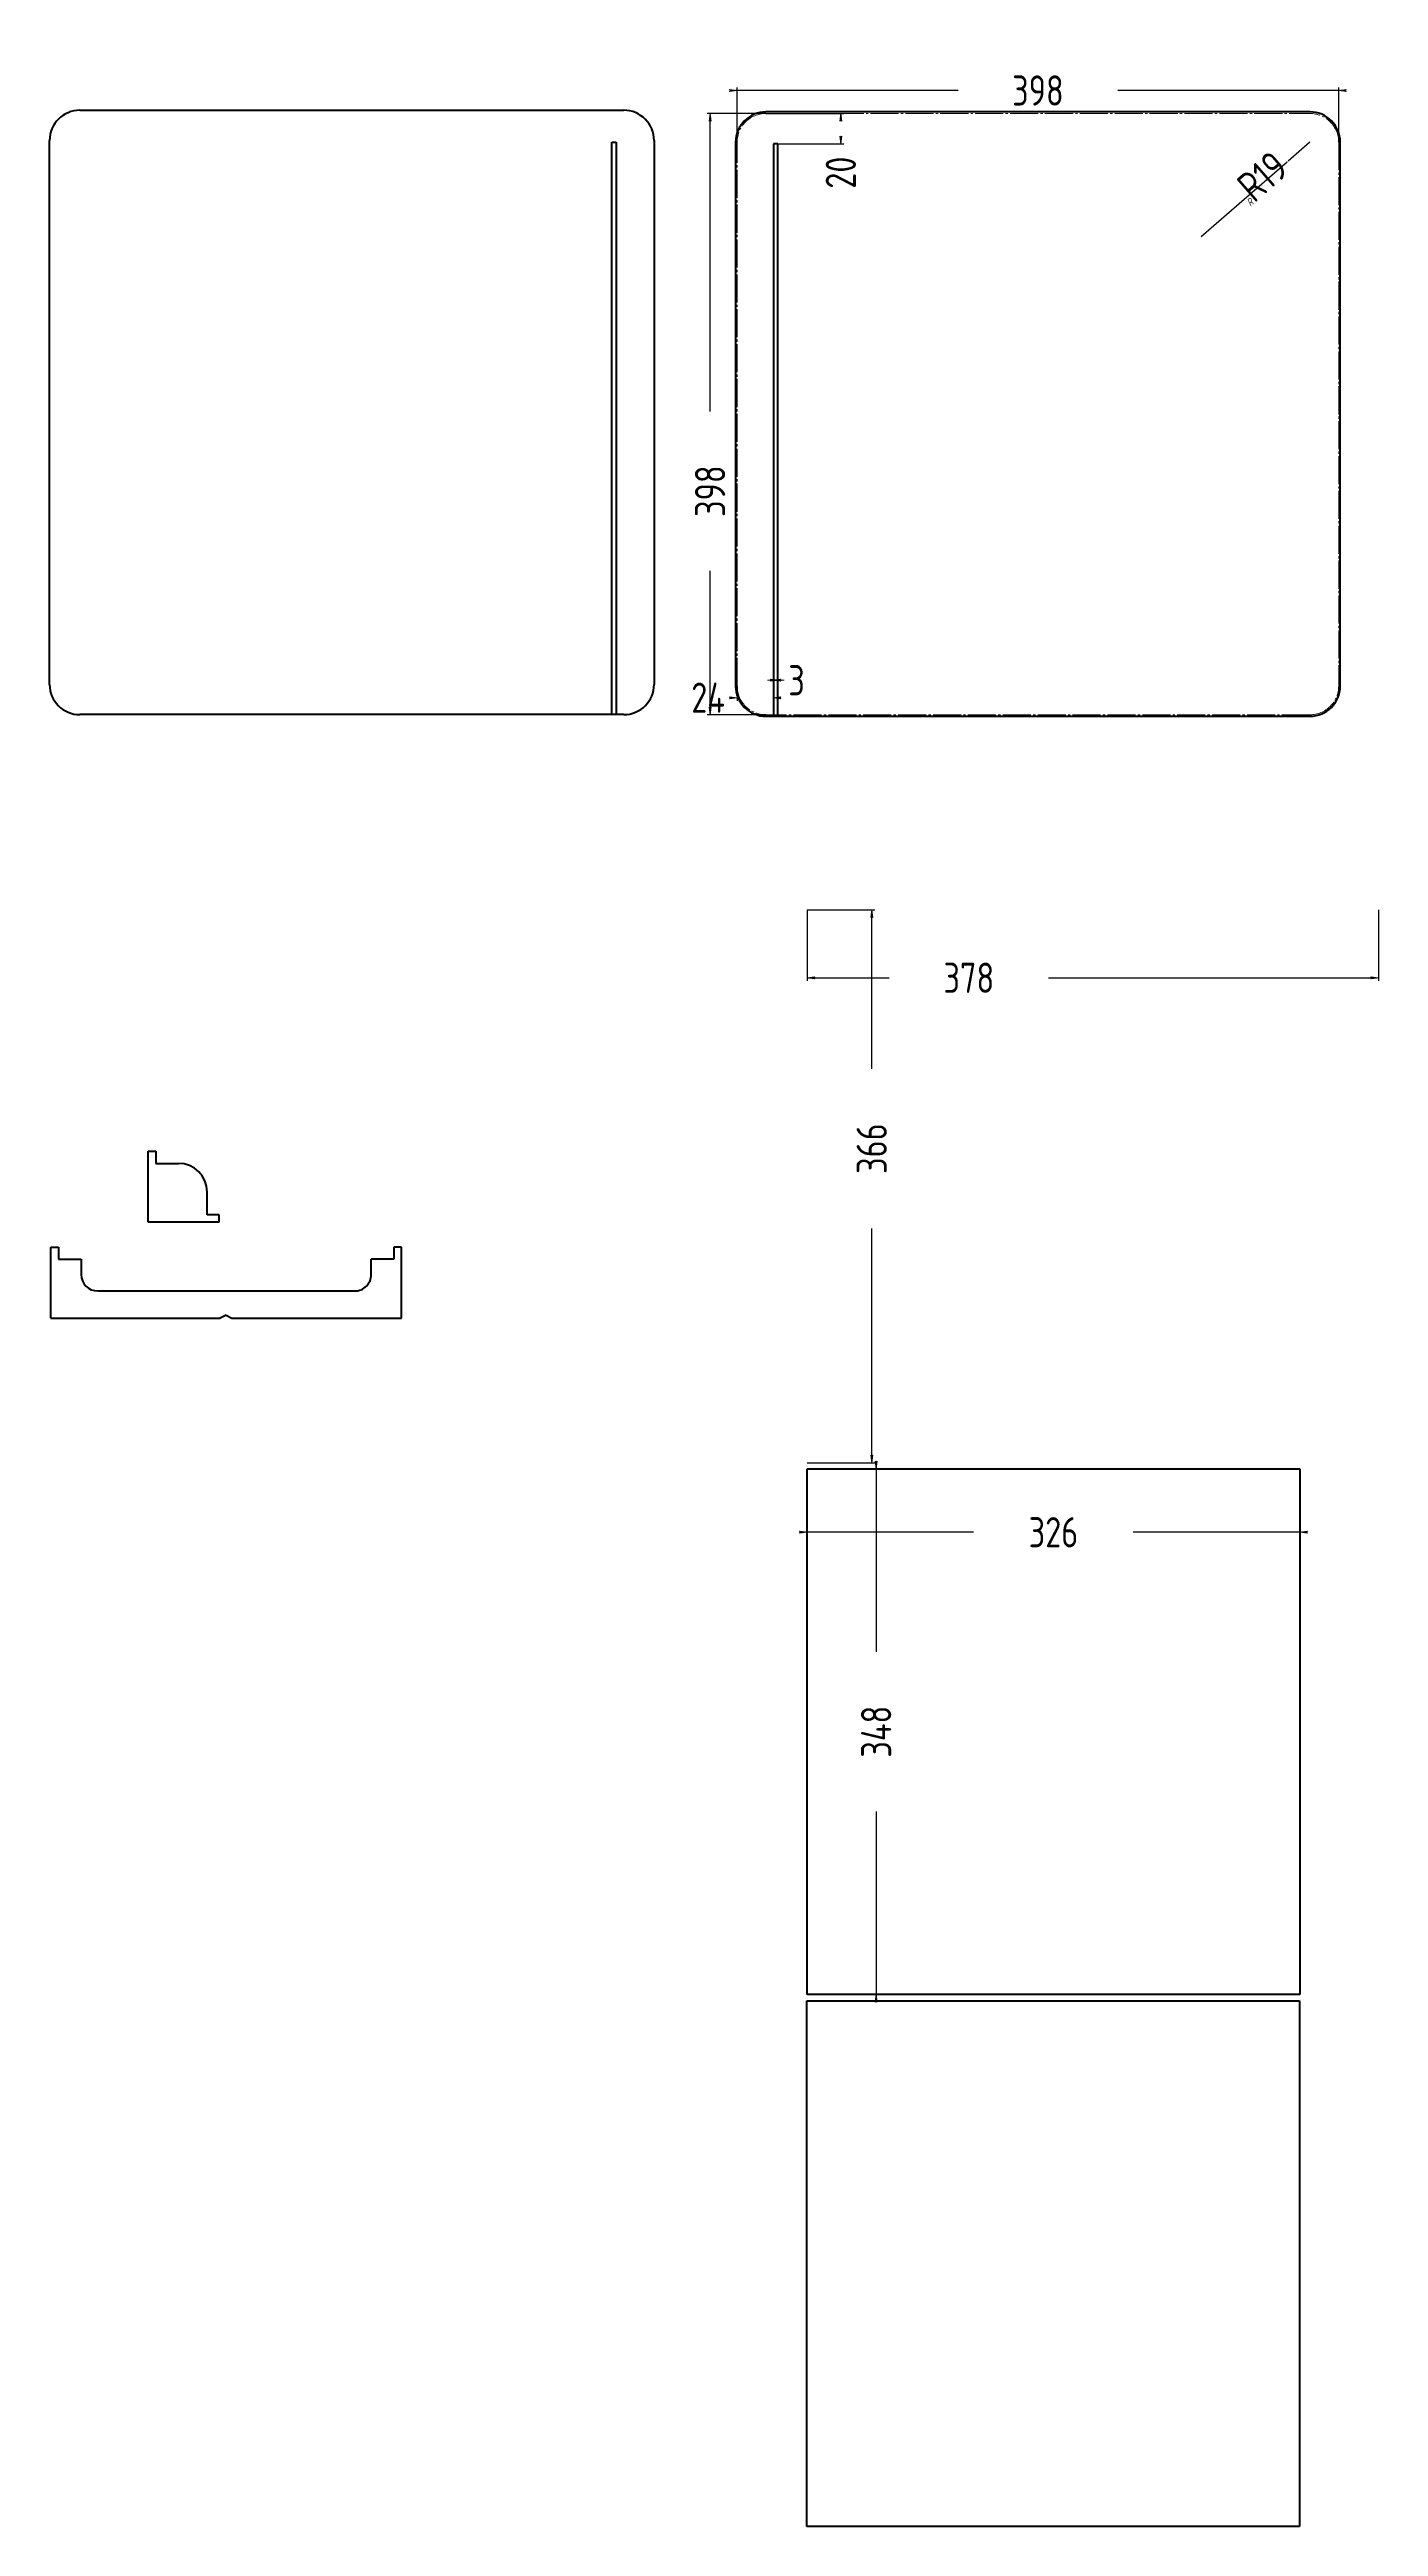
# Model space of a CAD drawing. Header units: millimetres. Extents: x -256 to 3000, y -1401 to 1300.
# Drawn here: x -256 to 623, y -339 to 1300 of the extents above; entities that cross this region are included whole.
import ezdxf

# ---------------------------------------------------------------- set-up
doc = ezdxf.new("R2010")
doc.units = ezdxf.units.MM
for name, pattern in [('K5LT_AXLED', [23.08333396911621, 18.58333396911621, -1.5, 1.5, -1.5]), ('K5LT_BASIC', [0]), ('K5LT_THIN', [0])]:
    doc.linetypes.add(name, pattern=pattern)
doc.layers.add('Системный слой', color=7, linetype='Continuous')
doc.styles.add('KDIMTEXTSTYLE', font='GOST_AU.SHX', dxfattribs={"width": 0.96, "oblique": 15, "height": 5})
doc.dimstyles.new('KDIMSTYLE (1.00)', dxfattribs={"dimtxt": 5, "dimasz": 1, "dimexe": 2, "dimexo": 0, "dimgap": 1, "dimtad": 1, "dimtxsty": 'KDIMTEXTSTYLE', "dimsah": 1, "dimcen": 0, "dimdle": 1, "dimadec": 0, "dimazin": 0, "dimtfac": 0.667, "dimtmove": 0, "dimatfit": 3, "dimfxl": 1, "dimtvp": 1, "dimtolj": 1, "dimtzin": 0, "dimarcsym": 0})

msp = doc.modelspace()

# ---------------------------------------------------------------- blocks, each defined once
blk = doc.blocks.new('KDIMARROW_01')
at = {"layer": 'Системный слой'}
blk.add_hatch(color=0, dxfattribs=at).paths.add_polyline_path([(-5, -0.6582624912261956), (0, 0), (-5, 0.658262491226197), (-4.5, 6e-16)])
at = {"layer": 'Системный слой', "color": 0, "linetype": 'K5LT_THIN', "lineweight": 18}
for p, q in [((-4.5, 6e-16), (-5, 0.658262491226197)), ((-5, 0.658262491226197), (0, 0)), ((0, 0), (-5, -0.6582624912261956)), ((-5, -0.6582624912261956), (-4.5, 6e-16)), ((0, 0), (-1, 0))]:
    blk.add_line(p, q, dxfattribs=at)
blk = doc.blocks.new('KDIMARROW_02')
at = {"layer": 'Системный слой'}
blk.add_hatch(color=0, dxfattribs=at).paths.add_polyline_path([(4.5, -6e-16), (5, 0.6582624912261956), (0, 0), (5, -0.658262491226197)])
at = {"layer": 'Системный слой', "color": 0, "linetype": 'K5LT_THIN', "lineweight": 18}
for p, q in [((0, 0), (-1, 0)), ((5, 0.6582624912261956), (0, 0)), ((0, 0), (5, -0.658262491226197)), ((0, 0), (7, -9e-16)), ((4.5, -6e-16), (5, 0.6582624912261956)), ((5, -0.658262491226197), (4.5, -6e-16))]:
    blk.add_line(p, q, dxfattribs=at)

# ---------------------------------------------------------------- dimensions: what is measured, and where the dimension line sits
at = {"layer": 'Системный слой', "color": 7}
for base, p1, p2, location, override in [((198.8698355695477, 1273.303766810743), (596.8698355695476, 1239.111562042809), (198.8698355695477, 1239.11156204281), (397.8698355695476, 1273.303766810743), {"dimexo": 0, "dimpost": '\\H20.0;\\W0.965;\\Q0;<>', "dimblk1": 'KDIMARROW_01', "dimblk2": 'KDIMARROW_01', "dimse1": 0, "dimse2": 0, "dimclrt": 7, "dimtolj": 1}), ((222.8698355695478, 882.9226927242141), (225.8698355695478, 859.1115620428093), (222.8698355695478, 859.1115620428093), (238.1715020772688, 882.9226927242141), {"dimexo": 0, "dimpost": '\\H20.0;\\W0.965;\\Q0;<>', "dimblk1": 'KDIMARROW_02', "dimblk2": 'KDIMARROW_02', "dimse1": 0, "dimse2": 0, "dimclrt": 7, "dimtolj": 1}), ((198.8698355695477, 871.4111988552204), (222.8698355695478, 859.1115620428093), (198.8698355695477, 879.1115620428093), (179.6590029355756, 871.4111988552204), {"dimexo": 0, "dimpost": '\\H20.0;\\W0.965;\\Q0;<>', "dimblk1": 'KDIMARROW_01', "dimblk2": 'KDIMARROW_01', "dimse1": 0, "dimse2": 0, "dimclrt": 7, "dimtolj": 1}), ((623.1706830653966, 686.0312987321563), (245.1706830653966, 730.938495342138), (623.1706830653966, 730.938495342138), (352.1706830653966, 686.0312987321563), {"dimexo": 0, "dimpost": '\\H20.0;\\W0.965;\\Q0;<>', "dimblk1": 'KDIMARROW_01', "dimblk2": 'KDIMARROW_01', "dimse1": 0, "dimse2": 0, "dimclrt": 7, "dimtolj": 1}), ((245.1421066812352, 319.0183192405335), (571.1421066812352, 361.0011371254218), (245.1421066812352, 361.0011371254218), (408.1421066812352, 319.0183192405335), {"dimexo": 0, "dimpost": '\\H20.0;\\W0.965;\\Q0;<>', "dimblk1": 'KDIMARROW_01', "dimblk2": 'KDIMARROW_01', "dimse1": 0, "dimse2": 0, "dimclrt": 7, "dimtolj": 1})]:
    msp.add_linear_dim(base=base, p1=p1, p2=p2, location=location, dimstyle='KDIMSTYLE (1.00)', override=override, dxfattribs=at).render()
for base, p1, p2, location in [((180.9755348500292, 1258.111562042809), (217.8698355695477, 860.1115620428093), (217.8698355695477, 1258.111562042809), (180.9755348500291, 1008.111562042809)), ((267.4642480260737, 1258.111562042809), (225.8698355695478, 1238.111562042809), (217.8698355695477, 1258.111562042809), (267.4642480260737, 1218.940729408837)), ((287.8965075440551, 730.938495342138), (245.1706830653966, 364.938495342138), (245.1706830653966, 730.938495342138), (287.8965075440551, 572.938495342138)), ((290.8469083364491, 13.00113712542191), (245.1421066812352, 361.0011371254218), (245.1421066812352, 13.00113712542191), (290.8469083364491, 187.0011371254218))]:
    msp.add_linear_dim(base=base, p1=p1, p2=p2, angle=90, location=location, dimstyle='KDIMSTYLE (1.00)', override={"dimexo": 0, "dimpost": '\\H20.0;\\W0.965;\\Q0;<>', "dimblk1": 'KDIMARROW_01', "dimblk2": 'KDIMARROW_01', "dimse1": 0, "dimse2": 0, "dimclrt": 7, "dimtolj": 1}, dxfattribs=at).render()
msp.add_radius_dim(center=(577.8698355695476, 1239.111562042809), radius=18.99999999999963, location=(547.5975555982556, 1212.752975532736), dimstyle='KDIMSTYLE (1.00)', override={"dimpost": '\\H20.0;\\W0.965;\\Q0;R<>', "dimblk2": 'KDIMARROW_01', "dimclrt": 7, "dimtolj": 1}, dxfattribs=at).render()

# ---------------------------------------------------------------- linework, layer by layer
at = {"layer": 'Системный слой', "color": 150, "linetype": 'K5LT_BASIC', "lineweight": 60, "true_color": 0x0080ff}
for p, q in [((-236.0849450036896, 1260.196699370547), (123.9150549963102, 1260.196699370547)), ((577.8698355695477, 1259.111562042809), (217.8698355695479, 1259.111562042809)), ((-256.0849450036895, 880.1966993705473), (-256.0849450036896, 1240.196699370547)), ((115.9150549963102, 860.1966993705472), (115.9150549963102, 1239.196699370547)), ((115.9150549963102, 1239.196699370547), (118.9150549963102, 1239.196699370547)), ((118.9150549963102, 1239.196699370547), (118.9150549963102, 860.1966993705473)), ((143.9150549963103, 1240.196699370547), (143.9150549963104, 880.1966993705475)), ((197.8698355695477, 1239.111562042809), (197.8698355695476, 879.1115620428095)), ((222.8698355695478, 1238.111562042809), (222.8698355695478, 859.1115620428093)), ((225.8698355695478, 1238.111562042809), (222.8698355695478, 1238.111562042809)), ((225.8698355695478, 859.1115620428092), (225.8698355695478, 1238.111562042809)), ((597.8698355695476, 879.1115620428093), (597.8698355695476, 1239.11156204281)), ((115.9150549963102, 860.1966993705472), (-236.0849450036895, 860.1966993705473)), ((118.9150549963102, 860.1966993705473), (115.9150549963102, 860.1966993705472)), ((123.9150549963104, 860.1966993705474), (118.9150549963102, 860.1966993705473)), ((217.8698355695476, 859.1115620428094), (222.8698355695478, 859.1115620428093)), ((222.8698355695478, 859.1115620428093), (225.8698355695478, 859.1115620428092)), ((225.8698355695478, 859.1115620428092), (577.8698355695476, 859.1115620428093)), ((-190.7838626142059, 524.1916157396269), (-190.7838626142059, 571.1916157396274)), ((-190.7838626142059, 571.1916157396274), (-185.7838626142059, 571.1916157396274)), ((-185.7838626142059, 571.1916157396274), (-185.7838626142059, 563.1916157396274)), ((-185.7838626142059, 563.1916157396274), (-170.7838626142059, 563.1916157396274)), ((-151.7838626142053, 529.1916157396269), (-151.7838626142053, 544.1916157396269)), ((-143.7838626142053, 529.1916157396269), (-151.7838626142053, 529.1916157396269)), ((-143.7838626142053, 524.1916157396269), (-143.7838626142053, 529.1916157396269)), ((-143.7838626142053, 524.1916157396269), (-190.7838626142059, 524.1916157396269)), ((-255.2143730378409, 460.6990767696135), (-255.2143730378409, 507.6990767696141)), ((-255.2143730378409, 507.6990767696141), (-250.2143730378409, 507.6990767696141)), ((-250.2143730378409, 507.6990767696141), (-250.2143730378409, 499.6990767696141)), ((-250.2143730378409, 499.6990767696141), (-235.2143730378409, 499.6990767696141)), ((-235.2143730378409, 499.6990767696141), (-235.2143730378409, 489.6990767696141)), ((-43.21437303784097, 489.6990767696141), (-43.21437303784086, 499.6990767696141)), ((-28.21437303784097, 499.6990767696141), (-43.21437303784097, 499.6990767696141)), ((-23.21437303784097, 507.6990767696141), (-28.21437303784097, 507.6990767696141)), ((-28.21437303784097, 507.6990767696141), (-28.21437303784097, 499.6990767696141)), ((-23.21437303784097, 460.6990767696135), (-23.21437303784097, 507.6990767696141)), ((-224.2143730378409, 478.6990767696141), (-54.21437303784097, 478.6990767696141)), ((-255.2143730378409, 460.6990767696135), (-143.1033485978366, 460.6990767696135)), ((-139.214373037841, 462.6990767696135), (-143.1033485978366, 460.6990767696135)), ((-139.214373037841, 462.6990767696135), (-135.4682936603342, 460.6990767696135)), ((-135.4682936603342, 460.6990767696135), (-23.21437303784097, 460.6990767696135)), ((245.1421066812352, 13.00113712542191), (245.1421066812352, 361.0011371254218)), ((245.1421066812352, 361.0011371254218), (571.1421066812352, 361.0011371254218)), ((571.1421066812352, 361.0011371254218), (571.1421066812352, 13.00113712542188)), ((245.0327612248346, -339.060993996821), (245.0327612248346, 8.93900600317889)), ((245.0327612248346, 8.93900600317889), (571.0327612248345, 8.93900600317886)), ((571.1421066812352, 13.00113712542188), (245.1421066812352, 13.00113712542191)), ((571.0327612248345, 8.93900600317886), (571.0327612248345, -339.060993996821)), ((571.0327612248345, -339.060993996821), (245.0327612248346, -339.060993996821))]:
    msp.add_line(p, q, dxfattribs=at)
at = {"layer": 'Системный слой', "color": 30, "linetype": 'K5LT_AXLED', "lineweight": 18, "true_color": 0xff8000}
for p, q in [((217.8698355695477, 1258.111562042809), (577.8698355695475, 1258.111562042809)), ((198.8698355695477, 879.1115620428093), (198.8698355695477, 1239.11156204281)), ((596.8698355695476, 1239.111562042809), (596.8698355695477, 879.1115620428095)), ((577.8698355695477, 860.1115620428094), (217.8698355695477, 860.1115620428093))]:
    msp.add_line(p, q, dxfattribs=at)
at = {"layer": 'Системный слой', "color": 150, "linetype": 'K5LT_BASIC', "lineweight": 60, "true_color": 0x0080ff}
for centre, radius, start, end in [((-236.0849450036896, 1240.196699370547), 19.99999999999991, 90, 180), ((123.9150549963103, 1240.196699370547), 20.00000000000011, 0, 90.00000000000018), ((217.8698355695478, 1239.111562042809), 20.00000000000011, 89.99999999999983, 180), ((577.8698355695477, 1239.111562042809), 19.99999999999991, 0, 90), ((-236.0849450036896, 880.1966993705473), 20, 180, 270), ((123.9150549963104, 880.1966993705474), 20.00000000000009, 270, 0), ((217.8698355695476, 879.1115620428094), 20.00000000000009, 179.9999999999996, 270), ((577.8698355695476, 879.1115620428093), 20, 270, 0), ((-170.7838626142059, 544.1916157396269), 19.00000000000057, 0, 90), ((-224.2143730378409, 489.6990767696141), 11, 180, 269.9999999999999), ((-54.21437303784097, 489.6990767696141), 10.99999999999999, 269.9999999999999, 0)]:
    msp.add_arc(centre, radius, start, end, dxfattribs=at)
at = {"layer": 'Системный слой', "color": 30, "linetype": 'K5LT_AXLED', "lineweight": 18, "true_color": 0xff8000}
for centre, radius, start, end in [((217.8698355695477, 1239.111562042809), 19, 90, 180), ((577.8698355695476, 1239.111562042809), 19.00000000000006, 0, 90.0000000000003), ((217.8698355695477, 879.1115620428093), 18.99999999999997, 180, 270), ((577.8698355695477, 879.1115620428094), 19, 269.9999999999996, 0)]:
    msp.add_arc(centre, radius, start, end, dxfattribs=at)

msp.set_redraw_order([(e.dxf.handle, doc.entitydb.next_handle()) for e in msp.query("TEXT MTEXT ATTDEF DIMENSION ARC_DIMENSION")])  # texts and dimensions are drawn at this point

doc.saveas('drawing.dxf')
